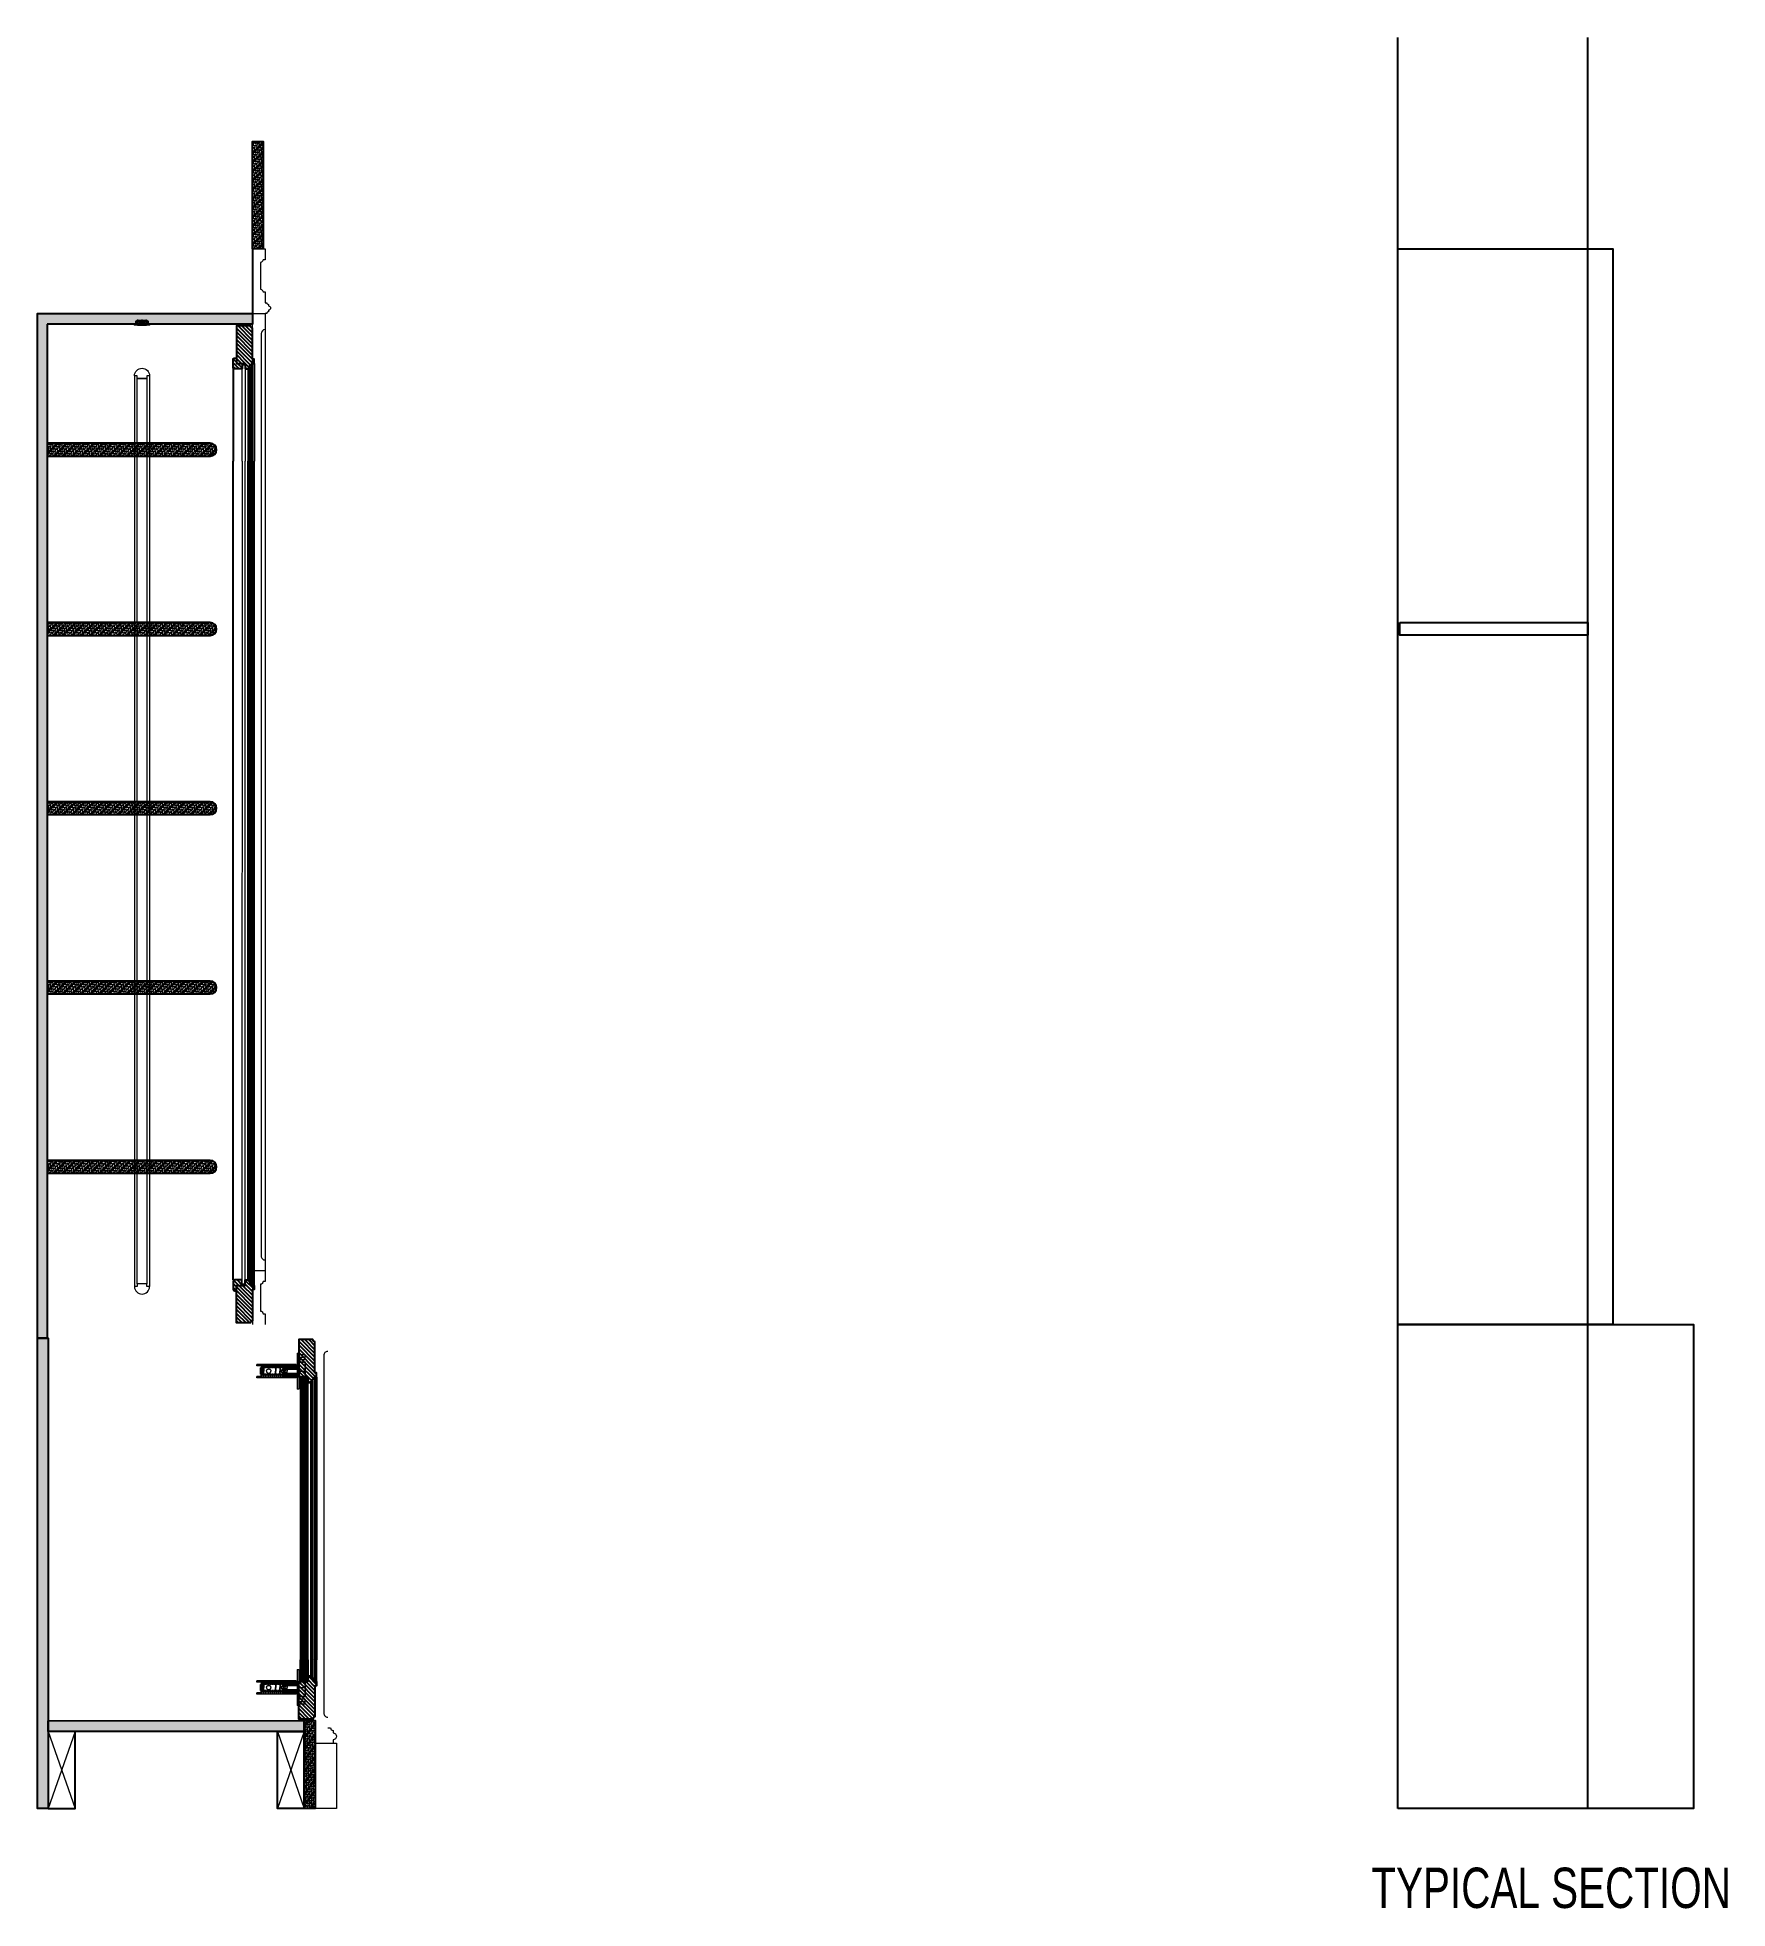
# Model space of a CAD drawing. Header units: inches. Extents: x 274057 to 444617, y 490067 to 635630.
# Drawn here: x 387990 to 391134, y 516213 to 519693 of the extents above; entities that cross this region are included whole.
import ezdxf

# ---------------------------------------------------------------- set-up
doc = ezdxf.new("R2010")
doc.units = ezdxf.units.IN
doc.header["$MEASUREMENT"] = 0
for name, pattern in [('CENTER', [2, 1.25, -0.25, 0.25, -0.25]), ('DASHED', [0.75, 0.5, -0.25]), ('HIDDEN', [0.375, 0.25, -0.125])]:
    doc.linetypes.add(name, pattern=pattern)
for name, color, linetype in [('CQ Grg Gypsum', 41, 'Continuous'), ('CQ text label', 3, 'Continuous'), ('CQ Wood Section', 60, 'Continuous'), ('Layer7', 8, 'Continuous'), ('LIGHT', 4, 'Continuous'), ('WOOD 01', 34, 'Continuous')]:
    doc.layers.add(name, color=color, linetype=linetype)
for name, color, linetype, lineweight in [('CQ Wood', 30, 'Continuous', 0), ('CQ wooh hatch', 8, 'HIDDEN', 18), ('Glass', 4, 'Continuous', 0)]:
    doc.layers.add(name, color=color, linetype=linetype, lineweight=lineweight)
doc.styles.add('DIM 50', font='romans.shx', dxfattribs={"width": 0.75, "height": 100})
pattern_1 = [(135, (25574.272, 0), (4.242640687, 4.242640687), [10, -2]), (135, (25577.1006, -4e-16), (4.242640687, 4.242640687), [6, -1.5, 3, -1.5]), (135, (25580.636, -0.707), (4.242640687, 4.242640687), [10, -2])]

msp = doc.modelspace()

# ---------------------------------------------------------------- texts
at = {"layer": 'CQ text label', "color": 3, "ltscale": 500, "insert": (391167.6, 516289.4, 0), "char_height": 75, "width": 724.308, "attachment_point": 3, "style": 'DIM 50'}
msp.add_mtext('\\pxqc;{\\fCityBlueprint|b0|i0|c0|p0;TYPICAL SECTION}', dxfattribs=at)

# ---------------------------------------------------------------- blocks, each defined once
blk = doc.blocks.new('atenalux street R1')
at = {"layer": 'LIGHT'}
h = blk.add_hatch(color=256, dxfattribs=at)
h.dxf.hatch_style = 1
edge = h.paths.add_edge_path()
edge.add_line((29467.8, -4511.6), (29453.4, -4511.6))
edge.add_line((29453.4, -4511.6), (29453.4, -4513.7))
edge.add_line((29453.4, -4513.7), (29452.5, -4514.6))
edge.add_arc((29452.8, -4514.9), 0.441, 137.2593, 237.567)
edge.add_arc((29452.1, -4515.9), 0.747, -90, 57.567, ccw=False)
edge.add_line((29452.1, -4516.6), (29450.6, -4516.6))
edge.add_line((29450.6, -4516.6), (29450.6, -4517.8))
edge.add_line((29450.6, -4517.8), (29451.7, -4517.8))
edge.add_line((29451.7, -4517.8), (29451.7, -4518.4))
edge.add_line((29451.7, -4518.4), (29446.6, -4518.4))
edge.add_line((29446.6, -4518.4), (29446.6, -4517.5))
edge.add_line((29446.6, -4517.5), (29449.7, -4517.5))
edge.add_line((29449.7, -4517.5), (29449.7, -4516.6))
edge.add_line((29449.7, -4516.6), (29449.9, -4516.6))
edge.add_line((29449.9, -4516.6), (29449.9, -4516.3))
edge.add_line((29449.9, -4516.3), (29449.7, -4516.3))
edge.add_line((29449.7, -4516.3), (29449.7, -4514.9))
edge.add_line((29449.7, -4514.9), (29449.9, -4514.9))
edge.add_line((29449.9, -4514.9), (29449.9, -4514.6))
edge.add_line((29449.9, -4514.6), (29449.7, -4514.6))
edge.add_line((29449.7, -4514.6), (29449.7, -4513.1))
edge.add_line((29449.7, -4513.1), (29449.9, -4513.1))
edge.add_line((29449.9, -4513.1), (29449.9, -4512.8))
edge.add_line((29449.9, -4512.8), (29449.7, -4512.8))
edge.add_line((29449.7, -4512.8), (29449.7, -4511.7))
edge.add_line((29449.7, -4511.7), (29450.6, -4511.7))
edge.add_line((29450.6, -4511.7), (29450.6, -4513.9))
edge.add_arc((29450.9, -4513.7), 0.32, 215.5685, 324.4315)
edge.add_line((29451.2, -4513.9), (29452.4, -4512.2))
edge.add_arc((29452.6, -4511.1), 1.06, 100.682, 259.318, ccw=False)
edge.add_arc((29452.4, -4510.5), 0.407, 22.9829, 93.6786, ccw=False)
edge.add_line((29452.8, -4510.3), (29468.4, -4510.3))
edge.add_arc((29468.8, -4510.5), 0.407, 86.3214, 157.0171, ccw=False)
edge.add_arc((29468.6, -4511.1), 1.06, -79.318, 79.318, ccw=False)
edge.add_line((29468.8, -4512.2), (29470.1, -4513.9))
edge.add_arc((29470.3, -4513.7), 0.32, 215.5685, 324.4315)
edge.add_line((29470.6, -4513.9), (29470.6, -4511.7))
edge.add_line((29470.6, -4511.7), (29471.6, -4511.7))
edge.add_line((29471.6, -4511.7), (29471.6, -4512.8))
edge.add_line((29471.6, -4512.8), (29471.4, -4512.8))
edge.add_line((29471.4, -4512.8), (29471.4, -4513.1))
edge.add_line((29471.4, -4513.1), (29471.6, -4513.1))
edge.add_line((29471.6, -4513.1), (29471.6, -4514.6))
edge.add_line((29471.6, -4514.6), (29471.4, -4514.6))
edge.add_line((29471.4, -4514.6), (29471.4, -4514.9))
edge.add_line((29471.4, -4514.9), (29471.6, -4514.9))
edge.add_line((29471.6, -4514.9), (29471.6, -4516.3))
edge.add_line((29471.6, -4516.3), (29471.4, -4516.3))
edge.add_line((29471.4, -4516.3), (29471.4, -4516.6))
edge.add_line((29471.4, -4516.6), (29471.6, -4516.6))
edge.add_line((29471.6, -4516.6), (29471.6, -4517.5))
edge.add_line((29471.6, -4517.5), (29474.6, -4517.5))
edge.add_line((29474.6, -4517.5), (29474.6, -4518.4))
edge.add_line((29474.6, -4518.4), (29469.5, -4518.4))
edge.add_line((29469.5, -4518.4), (29469.5, -4517.8))
edge.add_line((29469.5, -4517.8), (29470.6, -4517.8))
edge.add_line((29470.6, -4517.8), (29470.6, -4516.6))
edge.add_line((29470.6, -4516.6), (29469.1, -4516.6))
edge.add_arc((29469.1, -4515.9), 0.747, 122.433, 270, ccw=False)
edge.add_arc((29468.5, -4514.9), 0.441, 302.433, 402.7407)
edge.add_line((29468.8, -4514.6), (29467.8, -4513.7))
edge.add_line((29467.8, -4513.7), (29467.8, -4511.6))
at = {"layer": 'LIGHT', "lineweight": 0}
for p, q in [((29466, -4514), (29455.3, -4514)), ((29460.6, -4508.6), (29460.6, -4519.3))]:
    blk.add_line(p, q, dxfattribs=at)
at = {"layer": 'LIGHT'}
blk.add_lwpolyline([(29467.8, -4511.6), (29453.4, -4511.6), (29453.4, -4513.7), (29452.5, -4514.6, 0.467943), (29452.5, -4515.2, -0.750596), (29452.1, -4516.6), (29450.6, -4516.6), (29450.6, -4517.8), (29451.7, -4517.8), (29451.7, -4518.4), (29446.6, -4518.4), (29446.6, -4517.5), (29449.7, -4517.5), (29449.7, -4516.6), (29449.9, -4516.6), (29449.9, -4516.3), (29449.7, -4516.3), (29449.7, -4514.9), (29449.9, -4514.9), (29449.9, -4514.6), (29449.7, -4514.6), (29449.7, -4513.1), (29449.9, -4513.1), (29449.9, -4512.8), (29449.7, -4512.8), (29449.7, -4511.7), (29450.6, -4511.7), (29450.6, -4513.9, 0.514277), (29451.2, -4513.9), (29452.4, -4512.2, -0.829008), (29452.4, -4510.1, -0.31864), (29452.8, -4510.3), (29468.4, -4510.3), (29468.4, -4510.3, -0.31864), (29468.8, -4510.1, -0.829008), (29468.8, -4512.2), (29470.1, -4513.9, 0.514277), (29470.6, -4513.9), (29470.6, -4511.7), (29471.6, -4511.7), (29471.6, -4512.8), (29471.4, -4512.8), (29471.4, -4513.1), (29471.6, -4513.1), (29471.6, -4514.6), (29471.4, -4514.6), (29471.4, -4514.9), (29471.6, -4514.9), (29471.6, -4516.3), (29471.4, -4516.3), (29471.4, -4516.6), (29471.6, -4516.6), (29471.6, -4517.5), (29474.6, -4517.5), (29474.6, -4518.4), (29469.5, -4518.4), (29469.5, -4517.8), (29470.6, -4517.8), (29470.6, -4516.6), (29469.1, -4516.6, -0.750596), (29468.7, -4515.2, 0.467943), (29468.8, -4514.6), (29467.8, -4513.7), (29467.8, -4511.6)], format="xyb", close=True, dxfattribs=at)
blk.add_lwpolyline([(29451.1, -4517.1), (29451.1, -4517.8), (29452.2, -4517.8), (29452.2, -4518.4), (29469, -4518.4), (29469, -4517.8), (29470.1, -4517.8), (29470.1, -4517.1)], close=True, dxfattribs=at)
at = {"layer": 'LIGHT', "lineweight": 0}
blk.add_circle((29460.6, -4513.9), 4, dxfattribs=at)
blk = doc.blocks.new('Hettich Sensys 8645i 110deg side')
at = {"layer": 'Defpoints', "linetype": 'CENTER', "lineweight": 0}
for p, q in [((118.3, -52.2), (106.2, -52.2)), ((118.3, -78.2), (105.7, -78.2)), ((118.3, -104.2), (106.2, -104.2))]:
    blk.add_line(p, q, dxfattribs=at)
at = {"layer": 'Defpoints', "linetype": 'Continuous', "lineweight": 0}
for p, q in [((106.2, -60.7), (106.2, -95.7)), ((117.7, -60.7), (106.2, -60.7)), ((106.7, -47.2), (106.7, -57.2)), ((117.7, -47.2), (106.7, -47.2)), ((106.7, -57.2), (117.7, -57.2)), ((120.7, -44.7), (117.7, -44.7)), ((117.7, -44.7), (117.7, -111.8)), ((120.7, -44.7), (120.7, -111.8)), ((120.7, -68.1), (140.9, -68.1)), ((123.1, -65.8), (123.1, -68.1)), ((123.1, -65.8), (195.8, -65.8)), ((123.1, -68.1), (123.1, -68.1)), ((140.9, -68.1), (123.1, -68.1)), ((130.1, -68.1), (130.1, -69.9)), ((130.2, -65.8), (130.2, -68.1)), ((130.2, -68.1), (130.2, -69.9)), ((138, -65.8), (138, -68.1)), ((138, -68.1), (138, -69.9)), ((140.9, -68.1), (141.3, -68.1)), ((140.9, -68.1), (143.8, -68.1)), ((141.2, -65.8), (141.2, -68.1)), ((141.2, -68.1), (141.2, -69.9)), ((141.3, -68.1), (141.3, -65.8)), ((141.3, -69.9), (141.3, -68.1)), ((143.8, -65.8), (143.8, -70.9)), ((143.8, -68.1), (188.2, -68.1)), ((169.5, -65.8), (169.5, -68.1)), ((173.1, -65.8), (173.1, -68.1)), ((187.8, -65.8), (187.8, -72.4)), ((188.2, -65.8), (188.2, -78.2)), ((188.2, -68.1), (195.8, -68.1)), ((195.8, -65.8), (195.8, -68.1)), ((195.8, -68.1), (195.8, -65.8)), ((106.2, -95.7), (117.7, -95.7)), ((106.7, -99.2), (106.7, -109.2)), ((117.7, -99.2), (106.7, -99.2)), ((120.7, -69.9), (141.3, -69.9)), ((120.7, -70.9), (147.4, -70.9)), ((120.7, -72.4), (147.4, -72.4)), ((140.4, -72.7), (120.7, -72.7)), ((140.4, -74.6), (120.7, -74.6)), ((140.4, -81.9), (120.7, -81.9)), ((140.4, -83.7), (120.7, -83.7)), ((120.7, -84.1), (147.4, -84.1)), ((120.7, -85.6), (147.4, -85.6)), ((120.7, -86.5), (141.3, -86.5)), ((120.7, -88.4), (140.9, -88.4)), ((123.1, -88.4), (123.1, -88.3)), ((140.9, -88.3), (123.1, -88.3)), ((123.1, -90.6), (123.1, -88.4)), ((123.1, -90.6), (195.8, -90.6)), ((123.3, -70), (123.3, -70.9)), ((143.8, -70), (123.3, -70)), ((123.3, -70.9), (123.3, -71.2)), ((123.3, -85.6), (123.3, -85.2)), ((123.3, -86.5), (123.3, -85.6)), ((143.8, -86.5), (123.3, -86.5)), ((128.4, -70), (128.4, -71.2)), ((128.4, -86.5), (128.4, -85.2)), ((130.1, -88.4), (130.1, -86.5)), ((130.2, -70), (130.2, -70.9)), ((130.2, -70.9), (130.2, -71.2)), ((130.2, -85.6), (130.2, -85.2)), ((130.2, -86.5), (130.2, -85.6)), ((130.2, -88.3), (130.2, -86.5)), ((130.2, -90.6), (130.2, -88.4)), ((130.8, -70), (130.8, -70.9)), ((130.8, -70.9), (130.8, -71.2)), ((130.8, -70.9), (130.8, -72.4)), ((130.8, -85.6), (130.8, -84.1)), ((130.8, -85.6), (130.8, -85.2)), ((130.8, -86.5), (130.8, -85.6)), ((131.4, -72.4), (131.4, -72.4)), ((139.3, -72.4), (131.4, -72.4)), ((131.4, -84.1), (131.4, -84)), ((139.3, -84), (131.4, -84)), ((132.9, -72.4), (132.9, -72.4)), ((132.9, -84.1), (132.9, -84)), ((134.4, -70), (134.4, -70.9)), ((134.4, -70.9), (134.4, -71.2)), ((134.4, -85.6), (134.4, -85.2)), ((134.4, -86.5), (134.4, -85.6)), ((135.6, -70), (135.6, -70.9)), ((135.6, -70.9), (135.6, -71.2)), ((135.6, -85.6), (135.6, -85.2)), ((135.6, -86.5), (135.6, -85.6)), ((135.9, -72.4), (135.9, -72.4)), ((135.9, -84.1), (135.9, -84)), ((137.4, -72.4), (137.4, -72.4)), ((137.4, -84.1), (137.4, -84)), ((138, -88.3), (138, -86.5)), ((138, -90.6), (138, -88.4)), ((138.4, -70), (138.4, -70.9)), ((138.4, -70.9), (138.4, -71.2)), ((138.4, -85.6), (138.4, -85.2)), ((138.4, -86.5), (138.4, -85.6)), ((139.3, -71.2), (139.3, -72.4)), ((139.3, -72.4), (139.3, -72.7)), ((139.3, -72.7), (139.3, -74.6)), ((139.3, -74.6), (139.3, -78.2)), ((139.3, -81.9), (139.3, -78.2)), ((139.3, -83.7), (139.3, -81.9)), ((139.3, -84.1), (139.3, -83.7)), ((139.3, -85.2), (139.3, -84.1)), ((140.2, -70), (140.2, -70.9)), ((140.2, -86.5), (140.2, -85.6)), ((140.4, -72.7), (146, -72.7)), ((140.4, -74.6), (146, -74.6)), ((140.4, -81.9), (146, -81.9)), ((140.4, -83.7), (146, -83.7)), ((140.9, -88.3), (143.8, -88.3)), ((140.9, -88.4), (141.3, -88.4)), ((141.2, -88.3), (141.2, -86.5)), ((141.2, -90.6), (141.2, -88.4)), ((141.3, -71.2), (141.3, -76.4)), ((149, -76.4), (141.3, -76.4)), ((141.3, -85.2), (141.3, -80)), ((149, -80), (141.3, -80)), ((141.3, -86.5), (141.3, -88.3)), ((141.3, -88.4), (141.3, -90.6)), ((142.3, -70), (142.3, -70.9)), ((142.3, -86.5), (142.3, -85.6)), ((143.8, -70), (187.4, -70)), ((143.8, -90.6), (143.8, -85.6)), ((144, -70), (144, -72.7)), ((144, -86.5), (144, -83.7)), ((146, -70), (146, -72.7)), ((146, -74.6), (146, -75.1)), ((146, -81.9), (146, -81.3)), ((146, -86.5), (146, -83.7)), ((146.6, -70.9), (146.6, -72.4)), ((146.6, -72.4), (146.6, -78.2)), ((146.6, -84.1), (146.6, -78.2)), ((146.6, -85.6), (146.6, -84.1)), ((146.8, -70), (146.8, -74.9)), ((146.8, -86.5), (146.8, -81.6)), ((147.3, -70), (147.3, -74.9)), ((147.3, -86.5), (147.3, -81.6)), ((147.4, -72.4), (147.4, -70.9)), ((147.4, -84.1), (147.4, -85.6)), ((152.7, -70), (152.7, -78.2)), ((152.7, -86.5), (152.7, -78.2)), ((153, -71.2), (153, -78.2)), ((153, -85.2), (153, -78.2)), ((160.7, -70), (160.7, -78.2)), ((160.7, -86.5), (160.7, -78.2)), ((161.2, -70), (161.2, -78.2)), ((161.2, -86.5), (161.2, -78.2)), ((169.5, -90.6), (169.5, -88.3)), ((173.1, -90.6), (173.1, -88.3)), ((183, -71.2), (183, -78.2)), ((183, -85.2), (183, -78.2)), ((185.6, -71.2), (185.6, -78.2)), ((185.6, -85.2), (185.6, -78.2)), ((187.1, -71.2), (187.1, -72.4)), ((187.1, -85.2), (187.1, -84)), ((187.4, -70), (187.4, -72.4)), ((187.4, -86.5), (187.4, -84)), ((187.8, -90.6), (187.8, -84)), ((188.2, -72.4), (189.2, -72.4)), ((188.2, -90.6), (188.2, -78.2)), ((188.2, -84), (189.2, -84)), ((188.2, -88.3), (195.8, -88.3)), ((189.1, -72.4), (189.1, -78.2)), ((189.1, -84), (189.1, -78.2)), ((189.2, -78.2), (189.2, -72.4)), ((189.2, -78.2), (189.2, -84)), ((195.8, -90.6), (195.8, -88.3)), ((195.8, -88.3), (195.8, -90.6)), ((106.7, -109.2), (117.7, -109.2)), ((117.7, -111.8), (120.7, -111.8))]:
    blk.add_line(p, q, dxfattribs=at)
at = {"layer": 'Defpoints', "linetype": 'DASHED', "lineweight": 0}
for p, q in [((106.9, -61.4), (106.9, -95)), ((117.7, -61.4), (106.9, -61.4)), ((106.9, -95), (117.7, -95)), ((123.3, -71.2), (187.1, -71.2)), ((123.3, -85.2), (187.1, -85.2)), ((139.3, -72.4), (188.2, -72.4)), ((139.3, -84), (188.2, -84)), ((143.8, -86.5), (187.4, -86.5)), ((143.8, -88.3), (188.2, -88.3))]:
    blk.add_line(p, q, dxfattribs=at)
at = {"layer": 'Defpoints', "linetype": 'Continuous', "lineweight": 0}
for points in [[(143.9, -78.2, 0), (143.9, -77.9, 0), (143.9, -77.6, 0), (144, -77.4, 0), (144, -77.2, 0)], [(143.9, -78.2, 0), (143.9, -78.6, 0), (143.9, -78.8, 0), (144, -79.1, 0), (144, -79.2, 0)], [(146, -75.1, 0), (145.7, -75.2, 0), (145.5, -75.4, 0), (145.2, -75.5, 0), (145, -75.7, 0), (144.8, -75.9, 0), (144.6, -76.2, 0), (144.4, -76.4, 0), (144.3, -76.6, 0), (144.1, -76.9, 0), (144, -77.2, 0), (144, -77.2, 0)], [(146, -81.3, 0), (145.7, -81.2, 0), (145.5, -81.1, 0), (145.2, -80.9, 0), (145, -80.7, 0), (144.8, -80.5, 0), (144.6, -80.3, 0), (144.4, -80.1, 0), (144.3, -79.8, 0), (144.1, -79.6, 0), (144, -79.3, 0), (144, -79.2, 0)], [(147.3, -74.9, 0), (147.3, -74.9, 0), (147.2, -74.9, 0), (147.1, -74.9, 0), (146.9, -74.9, 0), (146.8, -74.9, 0)], [(147.3, -81.6, 0), (147.3, -81.6, 0), (147.2, -81.6, 0), (147.1, -81.6, 0), (146.9, -81.6, 0), (146.8, -81.6, 0)], [(147.3, -74.9, 0), (147.4, -74.9, 0), (147.6, -74.9, 0), (147.8, -74.9, 0), (148.1, -75, 0), (148.4, -75.1, 0), (148.7, -75.2, 0), (149, -75.4, 0), (149.3, -75.6, 0), (149.6, -75.9, 0), (149.9, -76.2, 0), (150.1, -76.6, 0), (150.3, -77, 0), (150.5, -77.5, 0), (150.6, -78.1, 0), (150.6, -78.2, 0)], [(147.3, -81.6, 0), (147.4, -81.6, 0), (147.6, -81.6, 0), (147.8, -81.5, 0), (148.1, -81.5, 0), (148.4, -81.4, 0), (148.7, -81.2, 0), (149, -81.1, 0), (149.3, -80.8, 0), (149.6, -80.6, 0), (149.9, -80.3, 0), (150.1, -79.9, 0), (150.3, -79.5, 0), (150.5, -78.9, 0), (150.6, -78.4, 0), (150.6, -78.2, 0)], [(173.9, -74.2, 0), (173.2, -74.2, 0), (172.6, -74.4, 0), (171.9, -74.7, 0), (171.4, -75.1, 0), (170.9, -75.5, 0), (170.5, -76.1, 0), (170.2, -76.7, 0), (170, -77.4, 0), (169.9, -78, 0), (169.9, -78.2, 0)], [(173.9, -82.3, 0), (173.2, -82.2, 0), (172.6, -82.1, 0), (171.9, -81.8, 0), (171.4, -81.4, 0), (170.9, -80.9, 0), (170.5, -80.4, 0), (170.2, -79.8, 0), (170, -79.1, 0), (169.9, -78.4, 0), (169.9, -78.2, 0)], [(178, -78.2, 0), (178, -78.2, 0), (177.9, -77.5, 0), (177.7, -76.8, 0), (177.4, -76.2, 0), (177.1, -75.7, 0), (176.6, -75.2, 0), (176, -74.8, 0), (175.4, -74.5, 0), (174.8, -74.3, 0), (173.9, -74.2, 0)], [(178, -78.2, 0), (178, -78.3, 0), (177.9, -79, 0), (177.7, -79.6, 0), (177.4, -80.2, 0), (177.1, -80.8, 0), (176.6, -81.3, 0), (176, -81.7, 0), (175.4, -82, 0), (174.8, -82.2, 0), (173.9, -82.3, 0)]]:
    blk.add_polyline3d(points, dxfattribs=at)
for centre, radius, start, end in [((147.2, -78.2), 3.36, 78.6967, 111.8011), ((147.2, -78.2), 3.36, 248.1989, 281.3033), ((149, -78.2), 1.81, 0, 90), ((149, -78.2), 1.81, 270, 0)]:
    blk.add_arc(centre, radius, start, end, dxfattribs=at)
for p in [(117.7, -78.2), (117.7, -78.2), (135.3, -72.2), (135.3, -84.2)]:
    blk.add_point(p, dxfattribs=at)

# ---------------------------------------------------------------- hatches: boundary and pattern name
at = {"layer": 'CQ wooh hatch'}
h = msp.add_hatch(dxfattribs=at)
h.set_pattern_fill('GOST_WOOD', color=256, angle=45, style=0)
h.set_pattern_definition([(135, (34345.243, 0.0593), (4.242640687, 4.242640687), [10, -2]), (135, (34348.071, 0.0593), (4.242640687, 4.242640687), [6, -1.5, 3, -1.5]), (135, (34351.607, -0.648), (4.242640687, 4.242640687), [10, -2])])
h.paths.add_polyline_path([(388410.3, 519499.3), (388390.3, 519499.3), (388390.3, 519299.5), (388410.3, 519299.5)])
at = {"layer": 'CQ wooh hatch', "ltscale": 1000}
h = msp.add_hatch(dxfattribs=at)
h.set_pattern_fill('GOST_WOOD', color=256, angle=45, style=0)
h.set_pattern_definition(pattern_1)
h.paths.add_polyline_path([(388390.3, 519159.3), (388390.3, 519179.3), (387990.3, 519179.3), (387990.3, 517274.2), (388008.2, 517274.2), (388008.3, 519159.3)])
h = msp.add_hatch(dxfattribs=at)
h.set_pattern_fill('GOST_WOOD', color=256, angle=45, style=0)
h.set_pattern_definition([(135, (25544.3535, 0), (4.242640687, 4.242640687), [10, -2]), (135, (25547.182, -4e-16), (4.242640687, 4.242640687), [6, -1.5, 3, -1.5]), (135, (25550.7175, -0.707), (4.242640687, 4.242640687), [10, -2])])
edge = h.paths.add_edge_path()
edge.add_line((388008.3, 518938), (388008.3, 518914))
edge.add_line((388008.3, 518914), (388311.5, 518914))
edge.add_line((388311.5, 518914), (388311.5, 518914))
edge.add_arc((388311.5, 518926), 12, 270.0997, 449.2453)
edge.add_line((388311.7, 518938), (388311.5, 518938))
edge.add_line((388311.5, 518938), (388311.5, 518938))
edge.add_line((388311.5, 518938), (388008.3, 518938))
h = msp.add_hatch(dxfattribs=at)
h.set_pattern_fill('GOST_WOOD', color=256, angle=45, style=0)
h.set_pattern_definition([(135, (25544.354, -333.275), (4.242640687, 4.242640687), [10, -2]), (135, (25547.182, -333.275), (4.242640687, 4.242640687), [6, -1.5, 3, -1.5]), (135, (25550.7177, -333.982), (4.242640687, 4.242640687), [10, -2])])
edge = h.paths.add_edge_path()
edge.add_line((388008.2, 518604.7), (388008.2, 518580.7))
edge.add_line((388008.2, 518580.7), (388311.5, 518580.7))
edge.add_line((388311.5, 518580.7), (388311.5, 518580.7))
edge.add_arc((388311.5, 518592.7), 12, 270.0997, 449.2453)
edge.add_line((388311.7, 518604.7), (388311.5, 518604.7))
edge.add_line((388311.5, 518604.7), (388311.5, 518604.7))
edge.add_line((388311.5, 518604.7), (388008.2, 518604.7))
h = msp.add_hatch(dxfattribs=at)
h.set_pattern_fill('GOST_WOOD', color=256, angle=45, style=0)
h.set_pattern_definition([(135, (25544.354, -666.6184), (4.242640687, 4.242640687), [10, -2]), (135, (25547.182, -666.6184), (4.242640687, 4.242640687), [6, -1.5, 3, -1.5]), (135, (25550.7177, -667.3255), (4.242640687, 4.242640687), [10, -2])])
edge = h.paths.add_edge_path()
edge.add_line((388008.2, 518271.4), (388008.2, 518247.4))
edge.add_line((388008.2, 518247.4), (388311.5, 518247.4))
edge.add_line((388311.5, 518247.4), (388311.5, 518247.4))
edge.add_arc((388311.5, 518259.4), 12, 270.0997, 449.2453)
edge.add_line((388311.7, 518271.4), (388311.5, 518271.4))
edge.add_line((388311.5, 518271.4), (388311.5, 518271.4))
edge.add_line((388311.5, 518271.4), (388008.2, 518271.4))
h = msp.add_hatch(dxfattribs=at)
h.set_pattern_fill('GOST_WOOD', color=256, angle=45, style=0)
h.set_pattern_definition([(135, (25544.3535, -1000.0305), (4.242640687, 4.242640687), [10, -2]), (135, (25547.182, -1000.0305), (4.242640687, 4.242640687), [6, -1.5, 3, -1.5]), (135, (25550.7175, -1000.7376), (4.242640687, 4.242640687), [10, -2])])
edge = h.paths.add_edge_path()
edge.add_line((388008.2, 517938), (388008.2, 517914))
edge.add_line((388008.2, 517914), (388311.5, 517914))
edge.add_line((388311.5, 517914), (388311.5, 517914))
edge.add_arc((388311.5, 517926), 12, 270.0997, 449.2453)
edge.add_line((388311.7, 517938), (388311.5, 517938))
edge.add_line((388311.5, 517938), (388311.5, 517938))
edge.add_line((388311.5, 517938), (388008.2, 517938))
h = msp.add_hatch(dxfattribs=at)
h.set_pattern_fill('GOST_WOOD', color=256, angle=45, style=0)
h.set_pattern_definition([(135, (25544.3535, -1333.374), (4.242640687, 4.242640687), [10, -2]), (135, (25547.182, -1333.374), (4.242640687, 4.242640687), [6, -1.5, 3, -1.5]), (135, (25550.7175, -1334.081), (4.242640687, 4.242640687), [10, -2])])
edge = h.paths.add_edge_path()
edge.add_line((388008.2, 517604.6), (388008.2, 517580.6))
edge.add_line((388008.2, 517580.6), (388311.5, 517580.6))
edge.add_line((388311.5, 517580.6), (388311.5, 517580.6))
edge.add_arc((388311.5, 517592.6), 12, 270.0997, 449.2453)
edge.add_line((388311.7, 517604.6), (388311.5, 517604.6))
edge.add_line((388311.5, 517604.6), (388311.5, 517604.6))
edge.add_line((388311.5, 517604.6), (388008.2, 517604.6))
h = msp.add_hatch(dxfattribs=at)
h.set_pattern_fill('GOST_WOOD', color=256, angle=45, style=0)
h.set_pattern_definition(pattern_1)
h.paths.add_polyline_path([(387990.3, 517274.2), (388010.3, 517274.2), (388010.3, 516399.3), (387990.3, 516399.3)])
h = msp.add_hatch(dxfattribs=at)
h.set_pattern_fill('GOST_WOOD', color=256, angle=45, style=0)
h.set_pattern_definition([(135, (25660.655, 43.448), (4.242640687, 4.242640687), [10, -2]), (135, (25663.4833, 43.448), (4.242640687, 4.242640687), [6, -1.5, 3, -1.5]), (135, (25667.019, 42.741), (4.242640687, 4.242640687), [10, -2])])
h.paths.add_polyline_path([(388010.3, 516562.7), (388486.6, 516562.7), (388486.6, 516542.7), (388010.3, 516542.7)])
at = {"layer": 'CQ wooh hatch'}
h = msp.add_hatch(dxfattribs=at)
h.set_pattern_fill('GOST_WOOD', color=256, angle=55, style=0)
h.set_pattern_definition([(145, (25375.43, 8e-09), (3.44145862, 4.914912266), [10, -2]), (145, (25378.2155, 0.491), (3.44145862, 4.914912266), [6, -1.5, 3, -1.5]), (145, (25381.82, 0.409), (3.44145862, 4.914912266), [10, -2])])
h.paths.add_polyline_path([(388486.6, 516399.3), (388506.6, 516399.3), (388506.6, 516562.8), (388486.6, 516562.8)])
at = {"layer": 'Layer7'}
h = msp.add_hatch(dxfattribs=at)
h.set_pattern_fill('ANSI31', color=256, scale=40, angle=-90)
h.set_pattern_definition([(315, (-182577.9476, 851314.7023), (3.535533906, 3.535533906), [])])
h.paths.add_polyline_path([(388390.3, 519152.3, -0.397359), (388386.3, 519156.3), (388360.3, 519156.3), (388360.3, 519086.3), (388370.8, 519086.3), (388376.8, 519086.3), (388376.8, 519076.3), (388382.3, 519076.3, -0.414214), (388385.3, 519079.3), (388385.3, 519082.3, 0.414214), (388389.3, 519086.3), (388393.3, 519086.3), (388393.3, 519094.3), (388390.3, 519094.3)])
h = msp.add_hatch(dxfattribs=at)
h.set_pattern_fill('ANSI31', color=256, scale=40, angle=-90)
h.set_pattern_definition([(315, (-182577.9476, 851328.702), (3.535533906, 3.535533906), [])])
h.paths.add_polyline_path([(388354.3, 519079.3, 0.414214), (388357.3, 519076.3), (388360.3, 519076.3), (388370.8, 519076.3), (388370.8, 519086.3), (388360.3, 519086.3), (388360.3, 519096.3), (388357.3, 519096.3, 0.414214), (388354.3, 519093.3), (388354.3, 519086.3)])
h = msp.add_hatch(dxfattribs=at)
h.set_pattern_fill('ANSI31', color=256, scale=40, angle=-90)
h.set_pattern_definition([(315, (-182577.8604, 849977.261), (3.535533906, 3.535533906), [])])
h.paths.add_polyline_path([(388354.3, 517372.2), (388354.3, 517365.2, 0.414214), (388357.3, 517362.2), (388360.3, 517362.2), (388360.3, 517372.2), (388370.7, 517372.2), (388370.7, 517382.2), (388360.3, 517382.2), (388357.3, 517382.2, 0.414214), (388354.3, 517379.2)])
h = msp.add_hatch(dxfattribs=at)
h.set_pattern_fill('ANSI31', color=256, scale=40, angle=-90)
h.set_pattern_definition([(315, (-182577.8604, 849963.261), (3.535533906, 3.535533906), [])])
h.paths.add_polyline_path([(388390.3, 517364.2), (388393.3, 517364.2), (388393.3, 517372.2), (388389.3, 517372.2, 0.414214), (388385.3, 517376.2), (388385.3, 517379.2, -0.414214), (388382.3, 517382.2), (388376.7, 517382.2), (388376.7, 517372.2), (388370.7, 517372.2), (388360.3, 517372.2), (388360.3, 517362.2), (388360.3, 517302.2), (388386.3, 517302.2, -0.397359), (388390.3, 517306.2)])
h = msp.add_hatch(dxfattribs=at)
h.set_pattern_fill('ANSI31', color=256, scale=40, angle=-90)
h.set_pattern_definition([(315, (-194538.0477, 849429.67), (3.535533906, 3.535533906), [])])
h.paths.add_polyline_path([(388506.5, 517209.3), (388509.5, 517209.3), (388509.5, 517201.3), (388505.5, 517201.3, -0.414214), (388501.5, 517197.3), (388501.5, 517194.3, 0.414214), (388498.5, 517191.3), (388493, 517191.3), (388493, 517201.3), (388487, 517201.3), (388476.5, 517201.3), (388476.5, 517211.3), (388476.5, 517271.3), (388502.5, 517271.3, 0.397359), (388506.5, 517267.3)])
h = msp.add_hatch(dxfattribs=at)
h.set_pattern_fill('ANSI31', color=256, scale=20)
h.set_pattern_definition([(45, (-119106.837, 869075.7357), (-1.767766953, 1.767766953), [])])
h.paths.add_polyline_path([(388479.5, 517201.3), (388493, 517201.3), (388493, 516635.8), (388479.5, 516635.8)])
h = msp.add_hatch(dxfattribs=at)
h.set_pattern_fill('ANSI31', color=256, scale=40, angle=-90)
h.set_pattern_definition([(315, (-194538.06, 848944.524), (3.535533906, 3.535533906), [])])
h.paths.add_polyline_path([(388506.5, 516627.8), (388509.5, 516627.8), (388509.5, 516635.8), (388505.5, 516635.8, 0.414214), (388501.5, 516639.8), (388501.5, 516642.8, -0.414214), (388498.5, 516645.8), (388493, 516645.8), (388493, 516635.8), (388487, 516635.8), (388476.5, 516635.8), (388476.5, 516625.8), (388476.5, 516565.8), (388502.5, 516565.8, -0.397359), (388506.5, 516569.8)])

# ---------------------------------------------------------------- linework, layer by layer
at = {"color": 8, "elevation": 0.1}
for points in [[(388354.5, 519076.3), (388354.5, 518905)], [(388382.3, 519076.3), (388382.3, 518905)], [(388385.3, 519079.3), (388385.3, 518905)], [(388389.3, 519086.3), (388389.3, 518905)], [(388393.3, 519086.3), (388393.3, 518905)], [(388354.4, 517382.2), (388354.5, 518905)], [(388382.3, 517382.2), (388382.3, 518905)], [(388385.3, 517379.2), (388385.3, 518905)], [(388389.3, 517372.2), (388389.3, 518905)], [(388393.3, 517372.2), (388393.3, 518905)], [(388505.5, 517201.3), (388505.5, 516676)], [(388509.5, 517201.3), (388509.5, 516676)], [(388498.5, 517191.3), (388498.5, 516645.8)], [(388501.5, 517194.3), (388501.5, 516676)], [(388501.5, 516642.8), (388501.5, 516676)], [(388505.5, 516635.8), (388505.5, 516676)], [(388509.5, 516635.8), (388509.5, 516676)]]:
    msp.add_lwpolyline(points, dxfattribs=at)
at = {"layer": 'CQ Grg Gypsum'}
for p, q in [((390520.5, 516399.3, 0), (390520.5, 519692.6, 0)), ((390873.5, 516399.3, 0), (390873.5, 519692.6, 0))]:
    msp.add_line(p, q, dxfattribs=at)
for points, elevation in [([(390520.5, 517299.5), (390520.5, 519299.6), (390920.5, 519299.6), (390920.5, 517299.5)], 0), ([(390524.1, 518604.9), (390873.5, 518604.9), (390873.5, 518580.9), (390524.1, 518580.9)], 0.1), ([(387990.3, 517274.2), (388010.3, 517274.2), (388010.3, 516399.3), (387990.3, 516399.3)], 0.1), ([(390520.5, 516399.3), (390520.5, 517299.5), (391070.5, 517299.5), (391070.5, 516399.3)], 0), ([(388060.3, 516542.7), (388010.3, 516542.7), (388010.3, 516399.3), (388060.3, 516399.3)], 0), ([(388436.6, 516542.7), (388486.6, 516542.7), (388486.6, 516399.3), (388436.6, 516399.3)], 0)]:
    msp.add_lwpolyline(points, close=True, dxfattribs=dict(at, elevation=elevation))
at = {"layer": 'CQ Wood'}
for p, q in [((388060.3, 516542.7, 0), (388010.3, 516399.3, 0.2)), ((388010.3, 516542.7, 0), (388060.3, 516399.3, 0.1)), ((388436.6, 516542.7, -0.2), (388486.6, 516399.3, 0.1)), ((388486.6, 516542.7, -0.2), (388436.6, 516399.3, 0))]:
    msp.add_line(p, q, dxfattribs=at)
at = {"layer": 'CQ Wood Section', "ltscale": 1000}
for p, q in [((388410.3, 519299.5, 0.1), (388390.3, 519299.5, 0.1)), ((388390.3, 519299.5, 0.1), (388390.3, 519179.3, 0.1))]:
    msp.add_line(p, q, dxfattribs=at)
for points, elevation in [([(388410.3, 519299.5), (388390.3, 519299.5), (388390.3, 519499.3), (388410.3, 519499.3)], 0.1), ([(388010.3, 516562.7), (388486.6, 516562.8), (388486.6, 516542.7), (388010.3, 516542.7)], -0.2), ([(388486.6, 516562.8), (388506.6, 516562.8), (388506.6, 516399.3), (388486.6, 516399.3)], 0.1)]:
    msp.add_lwpolyline(points, close=True, dxfattribs=dict(at, elevation=elevation))
at = {"layer": 'CQ Wood Section', "ltscale": 1000, "elevation": 0.1}
for points in [[(388008.3, 519159.3), (388008.2, 517274.2), (387990.3, 517274.2), (387990.3, 519179.3), (388390.3, 519179.3), (388390.3, 519179.3), (388390.3, 519159.3), (388390.3, 519159.3), (388008.3, 519159.3)], [(388493, 516676), (388493, 517201.3), (388479.5, 517201.3), (388479.5, 516676)], [(388493, 516676), (388493, 516635.8), (388479.5, 516635.8), (388479.5, 516676)]]:
    msp.add_lwpolyline(points, dxfattribs=at)
for points in [[(388376.8, 519076.3), (388382.3, 519076.3, -0.414214), (388385.3, 519079.3), (388385.3, 519082.3, 0.414214), (388389.3, 519086.3), (388393.3, 519086.3), (388393.3, 519094.3), (388390.3, 519094.3), (388390.3, 519152.3, -0.397359), (388386.3, 519156.3), (388360.3, 519156.3), (388360.3, 519086.3), (388370.8, 519086.3), (388370.8, 519086.3), (388376.8, 519086.3)], [(388376.7, 517382.2), (388382.3, 517382.2, 0.414214), (388385.3, 517379.2), (388385.3, 517376.2, -0.414214), (388389.3, 517372.2), (388393.3, 517372.2), (388393.3, 517364.2), (388390.3, 517364.2), (388390.3, 517306.2, 0.397359), (388386.3, 517302.2), (388360.3, 517302.2), (388360.3, 517372.2), (388370.7, 517372.2), (388370.7, 517372.2), (388376.7, 517372.2)], [(388493, 517191.3), (388498.5, 517191.3, -0.414214), (388501.5, 517194.3), (388501.5, 517197.3, 0.414214), (388505.5, 517201.3), (388509.5, 517201.3), (388509.5, 517209.3), (388506.5, 517209.3), (388506.5, 517267.3, -0.397359), (388502.5, 517271.3), (388476.5, 517271.3), (388476.5, 517201.3), (388487, 517201.3), (388487, 517201.3), (388493, 517201.3)], [(388493, 516645.8), (388498.5, 516645.8, 0.414214), (388501.5, 516642.8), (388501.5, 516639.8, -0.414214), (388505.5, 516635.8), (388509.5, 516635.8), (388509.5, 516627.8), (388506.5, 516627.8), (388506.5, 516569.8, 0.397359), (388502.5, 516565.8), (388476.5, 516565.8), (388476.5, 516635.8), (388487, 516635.8), (388487, 516635.8), (388493, 516635.8)]]:
    msp.add_lwpolyline(points, format="xyb", close=True, dxfattribs=at)
at = {"layer": 'CQ Wood Section', "ltscale": 1000}
for points, elevation in [([(388370.8, 519086.3), (388370.8, 519076.3), (388360.3, 519076.3), (388357.3, 519076.3, -0.414214), (388354.3, 519079.3), (388354.3, 519086.3), (388354.3, 519093.3, -0.414214), (388357.3, 519096.3), (388360.3, 519096.3), (388360.3, 519086.3), (388370.8, 519086.3), (388370.8, 519076.3)], 0.1), ([(388311.5, 518938), (388311.5, 518938), (388008.3, 518938), (388008.3, 518914), (388311.5, 518914), (388311.5, 518914, 0.992571), (388311.7, 518938)], 0.1), ([(388311.5, 518604.7), (388311.5, 518604.7), (388008.3, 518604.7), (388008.3, 518580.7), (388311.5, 518580.7), (388311.5, 518580.7, 0.992571), (388311.7, 518604.7)], 0.1), ([(388311.5, 518271.4), (388311.5, 518271.4), (388008.3, 518271.4), (388008.3, 518247.4), (388311.5, 518247.4), (388311.5, 518247.4, 0.992571), (388311.7, 518271.4)], 0), ([(388311.5, 517938), (388311.5, 517938), (388008.3, 517938), (388008.3, 517914), (388311.5, 517914), (388311.5, 517914, 0.992571), (388311.7, 517938)], 0), ([(388311.5, 517604.6), (388311.5, 517604.6), (388008.3, 517604.6), (388008.3, 517580.6), (388311.5, 517580.6), (388311.5, 517580.6, 0.992571), (388311.7, 517604.6)], 0), ([(388370.7, 517372.2), (388370.7, 517382.2), (388360.3, 517382.2), (388357.3, 517382.2, 0.414214), (388354.3, 517379.2), (388354.3, 517372.2), (388354.3, 517365.2, 0.414214), (388357.3, 517362.2), (388360.3, 517362.2), (388360.3, 517372.2), (388370.7, 517372.2), (388370.7, 517382.2)], -0.1)]:
    msp.add_lwpolyline(points, format="xyb", dxfattribs=dict(at, elevation=elevation))
at = {"layer": 'Glass', "color": 4, "elevation": 0.1}
for points in [[(388370.8, 518905), (388370.8, 519083.7), (388376.8, 519083.7), (388376.8, 518905)], [(388370.8, 518905), (388370.7, 517374.8), (388376.7, 517374.8), (388376.8, 518905)]]:
    msp.add_lwpolyline(points, dxfattribs=at)
at = {"layer": 'LIGHT', "lineweight": 0}
for p, q in [((388170.8, 519063.4, 0.1), (388170.8, 517369.9, -0.1)), ((388198.8, 519063.4, 0.1), (388198.8, 517369.9, -0.1))]:
    msp.add_line(p, q, dxfattribs=at)
for points, elevation in [([(388198.8, 519063.4), (388193.7, 519063.4), (388193.7, 519058.4), (388175.8, 519058.4), (388175.8, 519063.4), (388170.8, 519063.4, -1), (388198.8, 519063.4, -0.928452), (388198.8, 519063.4, -0.090619)], 0.1), ([(388198.8, 517369.9), (388193.7, 517369.9), (388193.7, 517374.9), (388175.8, 517374.9), (388175.8, 517369.9), (388170.8, 517369.9, 1), (388198.8, 517369.9, 0.928452), (388198.8, 517369.9, 0.090619)], -0.1)]:
    msp.add_lwpolyline(points, format="xyb", dxfattribs=dict(at, elevation=elevation))
at = {"layer": 'LIGHT', "lineweight": 0, "elevation": 0.1}
msp.add_lwpolyline([(388175.8, 519058.4), (388193.7, 519058.4), (388193.7, 517374.9), (388175.8, 517374.9)], close=True, dxfattribs=at)
at = {"layer": 'WOOD 01', "lineweight": 0, "ltscale": 500}
for p, q in [((388390.3, 519179.3, 0.1), (388390.3, 519299.3, 0.1)), ((388390.3, 517399.3, 0.1), (388390.3, 517299.2, 0.1)), ((388506.6, 516520.8, 0.1), (388546.3, 516520.8, 0.1))]:
    msp.add_line(p, q, dxfattribs=at)
at = {"layer": 'WOOD 01', "lineweight": 0, "ltscale": 500, "elevation": 0.1}
for points in [[(388390.3, 519299.3), (388413.9, 519299.3)], [(388390.3, 517399.3), (388390.3, 519179.3), (388413.9, 519179.3), (388413.9, 517399.3), (388390.3, 517399.3)], [(388506.6, 516520.8), (388546.3, 516520.8), (388546.3, 516399.3), (388506.6, 516399.3)]]:
    msp.add_lwpolyline(points, dxfattribs=at)
for points in [[(388413.9, 519299.3), (388413.9, 519279.3), (388409.9, 519279.3, -0.414214), (388404.9, 519274.3), (388404.9, 519249.3), (388404.9, 519224.3, -0.414214), (388409.9, 519219.3), (388413.9, 519219.3), (388413.9, 519199.3)], [(388413.9, 519199.3), (388416.9, 519199.3, 0.414214), (388419.9, 519196.3), (388419.9, 519193.3, -1), (388419.9, 519185.3), (388419.9, 519182.3, 0.414214), (388416.9, 519179.3), (388413.9, 519179.3)], [(388413.9, 519149.3, 0.414141), (388406.4, 519141.8), (388406.4, 517426.8, 0.414214), (388413.9, 517419.3, 0.414214)], [(388413.9, 517399.3), (388413.9, 517379.3), (388409.9, 517379.3, -0.414214), (388404.9, 517374.3), (388404.9, 517349.3), (388404.9, 517324.3, -0.414214), (388409.9, 517319.3), (388413.9, 517319.3), (388413.9, 517299.3)], [(388530.3, 517249.3, 0.414214), (388522.8, 517241.8), (388522.8, 516576.8, 0.414214), (388530.3, 516569.3, 0.414214)], [(388530.3, 516549.3), (388535.3, 516549.3, 0.414214), (388540, 516544.6), (388540, 516539.9, -1), (388540, 516527.3), (388540, 516520.8)]]:
    msp.add_lwpolyline(points, format="xyb", dxfattribs=at)

# ---------------------------------------------------------------- block references
at = {"layer": 'CQ Wood Section', "ltscale": 1000}
msp.add_blockref('atenalux street R1', (358724.1, 523676.8, 0.1), dxfattribs=at)
at = {"layer": 'CQ Wood Section', "ltscale": 1000, "xscale": -1}
for p in [(388594.3, 517290.9, 0.1), (388594.3, 516702.6, 0.1)]:
    msp.add_blockref('Hettich Sensys 8645i 110deg side', p, dxfattribs=at)

msp.set_redraw_order([(e.dxf.handle, doc.entitydb.next_handle()) for e in msp.query("TEXT MTEXT ATTDEF DIMENSION ARC_DIMENSION")])  # texts and dimensions are drawn at this point

doc.saveas('drawing.dxf')
